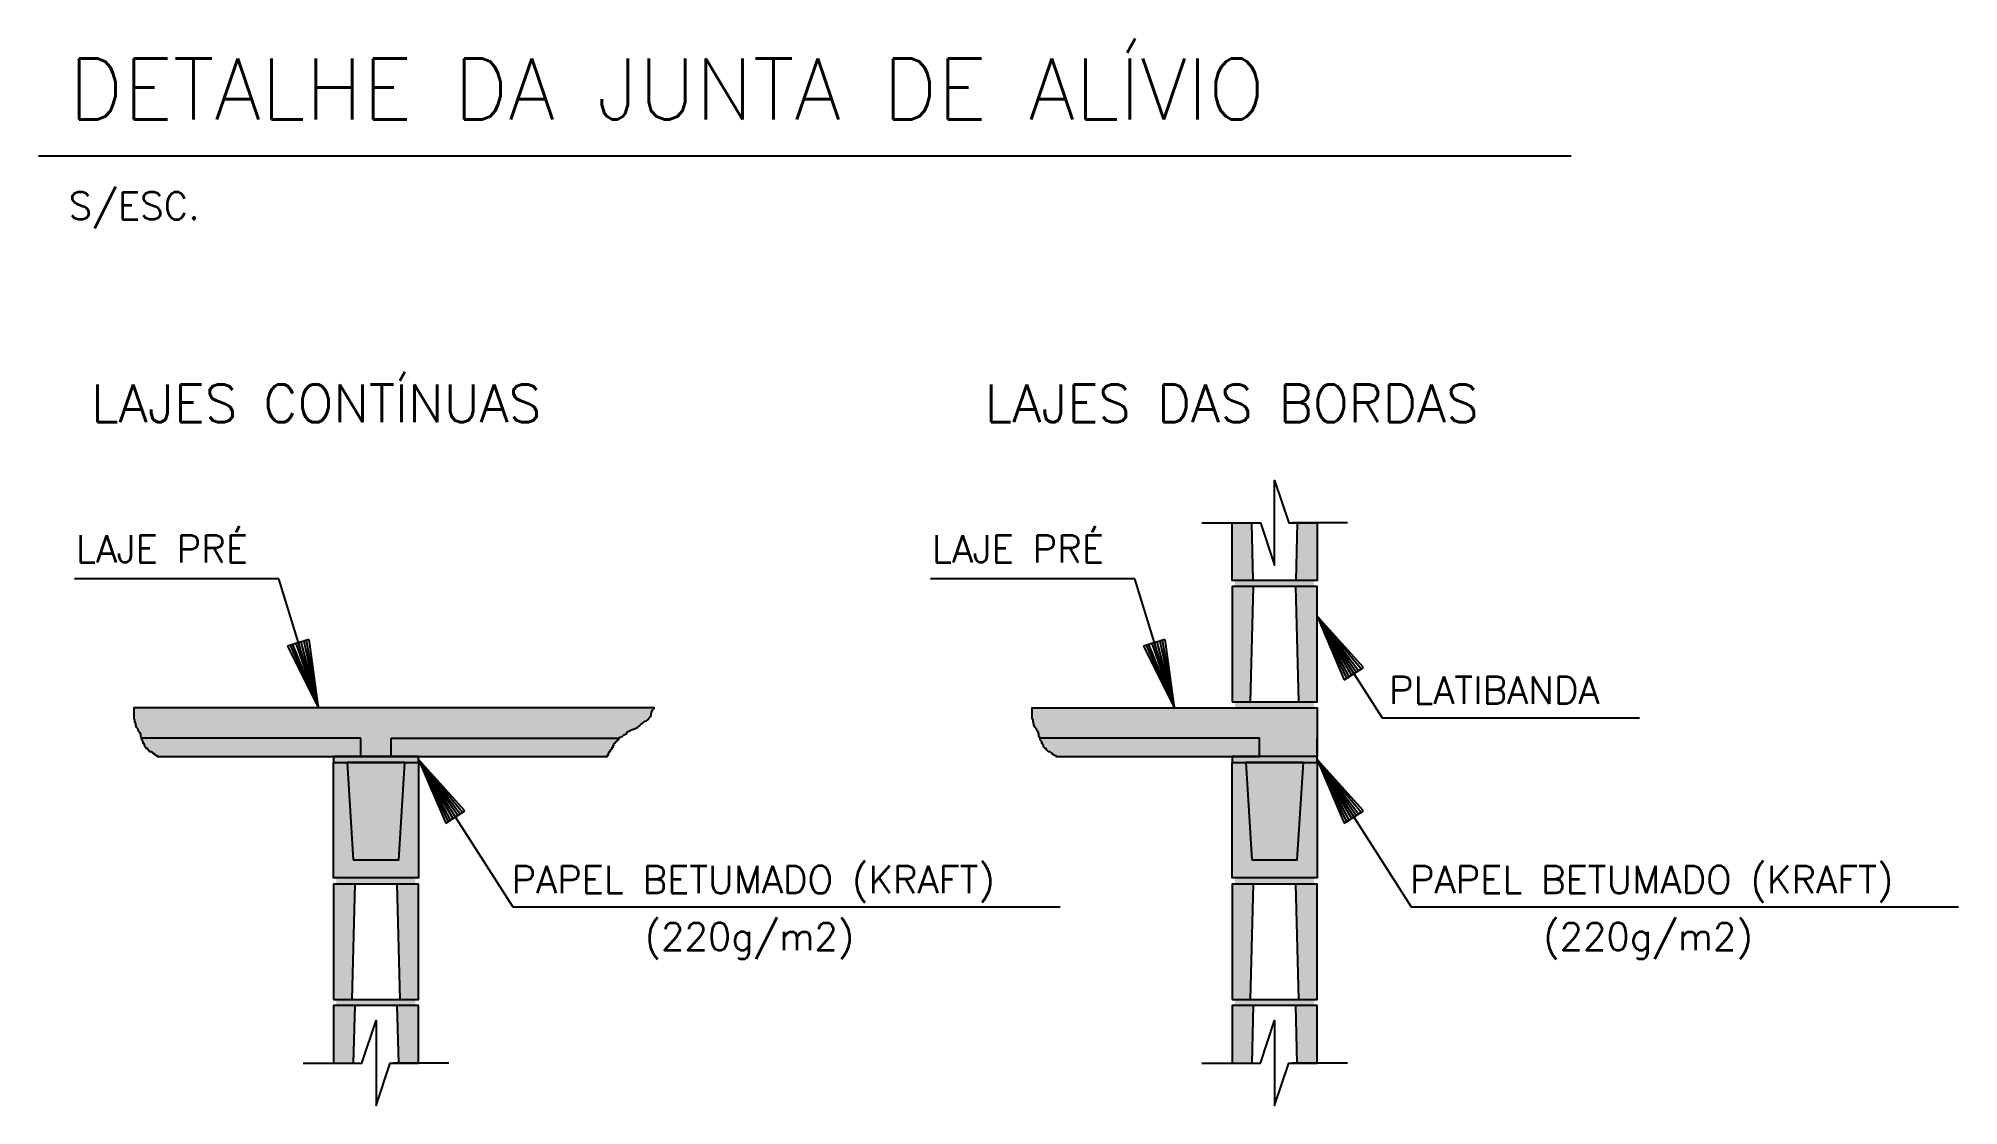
# Model space of a CAD drawing. Extents: x -14651 to 3404, y -4567 to 9231.
# Drawn here: x -8704 to -8071, y -1609 to -1257 of the extents above; entities that cross this region are included whole.
import ezdxf

# ---------------------------------------------------------------- set-up
doc = ezdxf.new("R2010")
doc.units = 0
doc.header["$LTSCALE"] = 25
for name, color, linetype in [('H1', 251, 'Continuous'), ('H2', 252, 'Continuous'), ('H3', 253, 'Continuous'), ('H7', 1, 'Continuous'), ('Linha_fina', 1, 'Continuous'), ('PENA_02', 2, 'Continuous'), ('Pena_1', 1, 'Continuous'), ('Pena_2', 2, 'Continuous'), ('PENA_3', 3, 'Continuous'), ('Pena_4', 4, 'Continuous'), ('TEXTO', 3, 'Continuous')]:
    doc.layers.add(name, color=color, linetype=linetype)
doc.styles.add('Texto1', font='romans.shx', dxfattribs={"height": 9})
doc.styles.add('Texto2', font='romans.shx', dxfattribs={"height": 12.5})
doc.styles.add('Texto3', font='romans.shx', dxfattribs={"height": 20})

msp = doc.modelspace()

# ---------------------------------------------------------------- texts
at = {"layer": 'TEXTO', "color": 4, "style": 'Texto3'}
msp.add_text('DETALHE DA JUNTA DE ALÍVIO', height=20, dxfattribs=at).set_placement((-8693.62, -1284.05))
at = {"layer": 'TEXTO', "color": 2, "style": 'Texto1'}
for s, p in [('S/ESC. ', (-8693.62, -1317.04)), ('LAJE PRÉ', (-8691.25, -1430.06)), ('LAJE PRÉ', (-8409.14, -1430.06)), ('PLATIBANDA', (-8258.57, -1476.56)), ('PAPEL BETUMADO (KRAFT)', (-8547.75, -1539.04)), ('PAPEL BETUMADO (KRAFT)', (-8251.63, -1539.04)), ('(220g/m2)', (-8503.82, -1557.76)), ('(220g/m2)', (-8207.69, -1557.76))]:
    msp.add_text(s, height=9, dxfattribs=at).set_placement(p)
at = {"layer": 'TEXTO', "color": 3, "style": 'Texto2'}
for s, p in [('LAJES CONTÍNUAS', (-8686.28, -1383.86)), ('LAJES DAS BORDAS', (-8391.8, -1383.86))]:
    msp.add_text(s, height=12.5, dxfattribs=at).set_placement(p)

# ---------------------------------------------------------------- blocks, each defined once
blk = doc.blocks.new('A$C7D3A4ECA')
at = {"layer": 'Pena_1'}
for p, q in [((0, 14), (18.44, 14)), ((48, 14), (29.81, 14))]:
    blk.add_line(p, q, dxfattribs=at)
blk.add_lwpolyline([(10, 14), (19.33, 14), (24, 28), (24, 0), (28.67, 14), (38, 14)], dxfattribs=at)

# ---------------------------------------------------------------- hatches: boundary and pattern name
at = {"layer": 'H1'}
for points in [[(-8283.28, -1435.98), (-8309.28, -1435.98), (-8309.28, -1437.98), (-8302.28, -1437.98), (-8283.28, -1437.98)], [(-8283.28, -1475.98), (-8309.28, -1475.98), (-8309.28, -1477.98), (-8302.28, -1477.98), (-8283.28, -1477.98)], [(-8579.4, -1533.98), (-8605.4, -1533.98), (-8605.4, -1535.98), (-8598.4, -1535.98), (-8579.4, -1535.98)], [(-8283.28, -1533.98), (-8309.28, -1533.98), (-8309.28, -1535.98), (-8302.28, -1535.98), (-8283.28, -1535.98)], [(-8579.4, -1573.98), (-8605.4, -1573.98), (-8605.4, -1575.98), (-8598.4, -1575.98), (-8579.4, -1575.98)], [(-8283.28, -1573.98), (-8309.28, -1573.98), (-8309.28, -1575.98), (-8302.28, -1575.98), (-8283.28, -1575.98)]]:
    msp.add_hatch(color=256, dxfattribs=at).paths.add_polyline_path(points)
at = {"layer": 'H2'}
for points in [[(-8669.74, -1487.98), (-8669.74, -1488.18), (-8669.46, -1488.45), (-8669.46, -1488.73), (-8669.19, -1489), (-8669.19, -1489.56), (-8668.91, -1489.56), (-8668.91, -1489.83), (-8668.63, -1490.11), (-8668.63, -1490.66), (-8668.08, -1491.21), (-8667.8, -1491.21), (-8667.53, -1491.76), (-8667.25, -1492.04), (-8666.98, -1492.32), (-8666.42, -1492.32), (-8666.15, -1492.59), (-8665.87, -1492.87), (-8665.6, -1492.87), (-8665.6, -1493.14), (-8665.04, -1493.42), (-8664.77, -1493.69), (-8664.49, -1493.69), (-8664.49, -1493.98), (-8597.36, -1493.98), (-8597.36, -1487.98)], [(-8513.41, -1489.28), (-8513.14, -1489), (-8513.14, -1489), (-8513.14, -1489), (-8512.86, -1488.73), (-8512.86, -1488.73), (-8512.59, -1488.45), (-8512.31, -1488.18), (-8512.21, -1487.98), (-8587.36, -1487.98), (-8587.36, -1493.98), (-8578.36, -1493.98), (-8516.18, -1493.98), (-8516.18, -1493.69), (-8515.9, -1493.69), (-8515.9, -1493.14), (-8515.62, -1493.14), (-8515.62, -1492.59), (-8515.35, -1492.32), (-8515.07, -1492.32), (-8515.07, -1491.76), (-8514.8, -1491.49), (-8514.52, -1491.49), (-8514.52, -1490.94), (-8514.24, -1490.94), (-8514.24, -1490.38), (-8513.97, -1490.38), (-8513.97, -1489.83), (-8513.69, -1489.56), (-8513.41, -1489.28)], [(-8301.23, -1493.98), (-8301.23, -1487.98), (-8373.61, -1487.98), (-8373.61, -1488.18), (-8372.78, -1489), (-8372.78, -1489.83), (-8371.95, -1490.66), (-8371.4, -1491.76), (-8370.85, -1492.32), (-8369.47, -1492.32), (-8369.47, -1493.14), (-8367.8, -1493.98)], [(-8582.86, -1495.98), (-8601.86, -1495.98), (-8599.86, -1527.98), (-8584.86, -1527.98)], [(-8286.73, -1495.98), (-8305.73, -1495.98), (-8303.73, -1527.98), (-8288.73, -1527.98)]]:
    msp.add_hatch(color=256, dxfattribs=at).paths.add_polyline_path(points)
at = {"layer": 'H3'}
for points in [[(-8310.23, -1435.98), (-8303.23, -1435.98), (-8303.73, -1416.98), (-8310.23, -1416.98)], [(-8289.23, -1435.98), (-8282.23, -1435.98), (-8282.23, -1416.98), (-8288.73, -1416.98)], [(-8303.23, -1437.98), (-8310.23, -1437.98), (-8310.23, -1475.98), (-8304.23, -1475.98)], [(-8282.23, -1437.98), (-8289.23, -1437.98), (-8288.23, -1475.98), (-8282.23, -1475.98)], [(-8503.64, -1482.36), (-8503.2, -1482.16), (-8502.92, -1481.88), (-8502.51, -1481.47), (-8501.82, -1480.78), (-8501.54, -1479.49), (-8501.54, -1479.21), (-8501.26, -1478.66), (-8500.71, -1478.11), (-8500.71, -1477.98), (-8576.36, -1477.98), (-8672.22, -1477.98), (-8672.22, -1481.55), (-8671.95, -1481.83), (-8671.95, -1482.38), (-8671.67, -1483.21), (-8671.67, -1483.49), (-8671.39, -1484.31), (-8671.12, -1484.59), (-8670.84, -1484.87), (-8670.84, -1485.14), (-8670.29, -1485.97), (-8670.01, -1486.52), (-8670.01, -1487.35), (-8669.74, -1487.62), (-8669.74, -1487.98), (-8597.36, -1487.98), (-8597.36, -1493.98), (-8587.36, -1493.98), (-8587.36, -1487.98), (-8512.21, -1487.98), (-8512.03, -1487.62), (-8511.21, -1487.35), (-8510.65, -1486.8), (-8509.82, -1486.52), (-8509.55, -1485.97), (-8509.27, -1485.69), (-8508.44, -1485.42), (-8508.17, -1485.14), (-8507.79, -1485.08), (-8507.22, -1484.88), (-8506.74, -1484.66), (-8506.24, -1484.49), (-8505.41, -1483.74), (-8505.13, -1483.47), (-8504.58, -1482.94), (-8504.08, -1482.62)], [(-8282.23, -1477.98), (-8376.1, -1477.98), (-8376.1, -1481.55), (-8375.82, -1481.83), (-8375.82, -1482.38), (-8375.54, -1483.21), (-8375.54, -1483.49), (-8375.27, -1484.31), (-8374.71, -1484.87), (-8374.71, -1485.14), (-8374.16, -1485.97), (-8373.89, -1486.52), (-8373.89, -1487.35), (-8373.61, -1487.62), (-8373.61, -1487.98), (-8301.23, -1487.98), (-8301.23, -1493.98), (-8282.23, -1493.98)], [(-8601.86, -1495.98), (-8606.36, -1495.98), (-8606.36, -1533.98), (-8578.36, -1533.98), (-8578.36, -1495.98), (-8582.86, -1495.98), (-8584.86, -1527.98), (-8599.86, -1527.98)], [(-8305.73, -1495.98), (-8310.23, -1495.98), (-8310.23, -1533.98), (-8282.23, -1533.98), (-8282.23, -1495.98), (-8286.73, -1495.98), (-8288.73, -1527.98), (-8303.73, -1527.98)], [(-8599.36, -1535.98), (-8606.36, -1535.98), (-8606.36, -1573.98), (-8600.36, -1573.98)], [(-8578.36, -1535.98), (-8585.36, -1535.98), (-8584.36, -1573.98), (-8578.36, -1573.98)], [(-8303.23, -1535.98), (-8310.23, -1535.98), (-8310.23, -1573.98), (-8304.23, -1573.98)], [(-8282.23, -1535.98), (-8289.23, -1535.98), (-8288.23, -1573.98), (-8282.23, -1573.98)], [(-8606.36, -1594.98), (-8599.86, -1594.98), (-8599.36, -1575.98), (-8606.36, -1575.98)], [(-8584.86, -1594.98), (-8578.36, -1594.98), (-8578.36, -1575.98), (-8585.36, -1575.98)], [(-8310.23, -1594.98), (-8303.73, -1594.98), (-8303.23, -1575.98), (-8310.23, -1575.98)], [(-8288.73, -1594.98), (-8282.23, -1594.98), (-8282.23, -1575.98), (-8289.23, -1575.98)]]:
    msp.add_hatch(color=256, dxfattribs=at).paths.add_polyline_path(points)
at = {"layer": 'H7'}
for points in [[(-8578.36, -1495.98), (-8578.36, -1493.98), (-8606.36, -1493.98), (-8606.36, -1495.98)], [(-8282.23, -1495.98), (-8282.23, -1493.98), (-8310.23, -1493.98), (-8310.23, -1495.98)]]:
    msp.add_hatch(color=256, dxfattribs=at).paths.add_polyline_path(points)

# ---------------------------------------------------------------- linework, layer by layer
at = {"layer": 'Linha_fina'}
for p, q in [((-8624.43, -1435.44), (-8691.74, -1435.44)), ((-8611.27, -1477.98), (-8624.43, -1435.44)), ((-8342.32, -1435.44), (-8409.63, -1435.44)), ((-8329.16, -1477.98), (-8342.32, -1435.44)), ((-8282.23, -1447.71), (-8273.25, -1468.68)), ((-8266.94, -1464.64), (-8282.23, -1447.71)), ((-8282.23, -1447.71), (-8272.46, -1468.18)), ((-8271.67, -1467.67), (-8282.23, -1447.71)), ((-8282.23, -1447.71), (-8270.88, -1467.17)), ((-8269.3, -1466.16), (-8282.23, -1447.71)), ((-8282.23, -1447.71), (-8268.52, -1465.65)), ((-8267.73, -1465.14), (-8282.23, -1447.71)), ((-8282.23, -1447.71), (-8260.75, -1481.27)), ((-8614.34, -1455.38), (-8621.51, -1457.59)), ((-8611.27, -1477.98), (-8614.34, -1455.38)), ((-8332.23, -1455.38), (-8339.4, -1457.59)), ((-8329.16, -1477.98), (-8332.23, -1455.38)), ((-8621.51, -1457.59), (-8611.27, -1477.98)), ((-8619.72, -1457.04), (-8620.61, -1457.32)), ((-8620.61, -1457.32), (-8611.27, -1477.98)), ((-8611.27, -1477.98), (-8619.72, -1457.04)), ((-8617.03, -1456.21), (-8618.82, -1456.76)), ((-8618.82, -1456.76), (-8611.27, -1477.98)), ((-8611.27, -1477.98), (-8617.03, -1456.21)), ((-8615.24, -1455.65), (-8616.13, -1455.93)), ((-8616.13, -1455.93), (-8611.27, -1477.98)), ((-8611.27, -1477.98), (-8615.24, -1455.65)), ((-8339.4, -1457.59), (-8329.16, -1477.98)), ((-8337.61, -1457.04), (-8338.5, -1457.32)), ((-8338.5, -1457.32), (-8329.16, -1477.98)), ((-8329.16, -1477.98), (-8337.61, -1457.04)), ((-8334.92, -1456.21), (-8336.71, -1456.76)), ((-8336.71, -1456.76), (-8329.16, -1477.98)), ((-8329.16, -1477.98), (-8334.92, -1456.21)), ((-8333.13, -1455.65), (-8334.03, -1455.93)), ((-8334.03, -1455.93), (-8329.16, -1477.98)), ((-8329.16, -1477.98), (-8333.13, -1455.65)), ((-8273.25, -1468.68), (-8266.94, -1464.64)), ((-8272.46, -1468.18), (-8271.67, -1467.67)), ((-8270.88, -1467.17), (-8269.3, -1466.16)), ((-8260.75, -1481.27), (-8175.97, -1481.27)), ((-8578.36, -1494.98), (-8569.38, -1515.95)), ((-8563.06, -1511.9), (-8578.36, -1494.98)), ((-8578.36, -1494.98), (-8568.59, -1515.44)), ((-8567.8, -1514.94), (-8578.36, -1494.98)), ((-8578.36, -1494.98), (-8567.01, -1514.43)), ((-8565.43, -1513.42), (-8578.36, -1494.98)), ((-8578.36, -1494.98), (-8564.64, -1512.91)), ((-8563.85, -1512.41), (-8578.36, -1494.98)), ((-8578.36, -1494.98), (-8547.28, -1543.54)), ((-8282.23, -1494.98), (-8273.25, -1515.95)), ((-8266.94, -1511.9), (-8282.23, -1494.98)), ((-8282.23, -1494.98), (-8272.46, -1515.44)), ((-8271.67, -1514.94), (-8282.23, -1494.98)), ((-8282.23, -1494.98), (-8270.88, -1514.43)), ((-8269.3, -1513.42), (-8282.23, -1494.98)), ((-8282.23, -1494.98), (-8268.52, -1512.91)), ((-8267.73, -1512.41), (-8282.23, -1494.98)), ((-8282.23, -1494.98), (-8251.15, -1543.54)), ((-8569.38, -1515.95), (-8563.06, -1511.9)), ((-8564.64, -1512.91), (-8563.85, -1512.41)), ((-8273.25, -1515.95), (-8266.94, -1511.9)), ((-8568.59, -1515.44), (-8567.8, -1514.94)), ((-8567.01, -1514.43), (-8565.43, -1513.42)), ((-8272.46, -1515.44), (-8271.67, -1514.94)), ((-8270.88, -1514.43), (-8269.3, -1513.42)), ((-8547.28, -1543.54), (-8366.91, -1543.54)), ((-8251.15, -1543.54), (-8070.79, -1543.54))]:
    msp.add_line(p, q, dxfattribs=at)
at = {"layer": 'PENA_02', "linetype": 'Continuous'}
for p, q in [((-8597.36, -1487.98), (-8669.74, -1487.98)), ((-8597.36, -1493.98), (-8597.36, -1487.98)), ((-8587.36, -1487.98), (-8512.21, -1487.98)), ((-8587.36, -1493.98), (-8587.36, -1487.98)), ((-8301.23, -1487.98), (-8373.61, -1487.98)), ((-8301.23, -1493.98), (-8301.23, -1487.98)), ((-8282.23, -1493.98), (-8282.23, -1487.98))]:
    msp.add_line(p, q, dxfattribs=at)
msp.add_lwpolyline([(-8671.67, -1483.21), (-8671.67, -1483.49), (-8671.39, -1484.31), (-8671.12, -1484.59), (-8670.84, -1484.87), (-8670.84, -1485.14), (-8670.29, -1485.97), (-8670.01, -1486.52), (-8670.01, -1487.35), (-8669.74, -1487.62), (-8669.74, -1488.18), (-8669.46, -1488.45), (-8669.46, -1488.73), (-8669.19, -1489), (-8669.19, -1489.56), (-8668.91, -1489.56), (-8668.91, -1489.83), (-8668.63, -1490.11), (-8668.63, -1490.66), (-8668.36, -1490.94), (-8668.08, -1491.21), (-8667.8, -1491.21), (-8667.53, -1491.76), (-8667.25, -1492.04), (-8666.98, -1492.32), (-8666.42, -1492.32), (-8666.15, -1492.59), (-8665.87, -1492.87), (-8665.6, -1492.87), (-8665.6, -1493.14), (-8665.04, -1493.42), (-8664.77, -1493.69), (-8664.49, -1493.69), (-8664.49, -1493.98), (-8516.18, -1493.98), (-8516.18, -1493.69), (-8515.9, -1493.69), (-8515.9, -1493.14), (-8515.62, -1493.14), (-8515.62, -1492.59), (-8515.35, -1492.32), (-8515.07, -1492.32), (-8515.07, -1491.76), (-8514.8, -1491.49), (-8514.52, -1491.49), (-8514.52, -1490.94), (-8514.24, -1490.94), (-8514.24, -1490.38), (-8513.97, -1490.38), (-8513.97, -1489.83), (-8513.69, -1489.56), (-8513.41, -1489.28), (-8513.14, -1489), (-8512.86, -1488.73), (-8512.59, -1488.45), (-8512.31, -1488.18), (-8512.03, -1487.62), (-8511.21, -1487.35), (-8510.93, -1487.07), (-8510.65, -1486.8), (-8509.82, -1486.52), (-8509.55, -1485.97), (-8509.27, -1485.69), (-8508.44, -1485.42), (-8508.17, -1485.14), (-8507.79, -1485.08), (-8507.22, -1484.88), (-8506.74, -1484.66), (-8506.74, -1484.66), (-8506.24, -1484.49), (-8506.24, -1484.49), (-8505.41, -1483.74), (-8505.13, -1483.47), (-8504.58, -1482.94), (-8504.08, -1482.62), (-8503.64, -1482.36), (-8503.2, -1482.16), (-8502.92, -1481.88), (-8502.09, -1481.05), (-8501.82, -1480.78), (-8501.54, -1479.49), (-8501.54, -1479.21), (-8501.26, -1478.66), (-8500.71, -1478.11), (-8500.71, -1477.98), (-8672.22, -1477.98), (-8672.22, -1481.55), (-8671.95, -1481.83), (-8671.95, -1482.38), (-8671.67, -1483.21)], dxfattribs=at)
at = {"layer": 'Pena_2'}
for p, q in [((-8303.23, -1435.98), (-8303.73, -1416.98)), ((-8288.73, -1416.98), (-8289.23, -1435.98)), ((-8599.36, -1575.98), (-8599.86, -1594.98)), ((-8585.36, -1575.98), (-8599.36, -1575.98)), ((-8584.86, -1594.98), (-8585.36, -1575.98)), ((-8303.23, -1575.98), (-8303.73, -1594.98)), ((-8289.23, -1575.98), (-8303.23, -1575.98)), ((-8288.73, -1594.98), (-8289.23, -1575.98))]:
    msp.add_line(p, q, dxfattribs=at)
for points in [[(-8282.23, -1416.98), (-8282.23, -1435.98), (-8310.23, -1435.98), (-8310.23, -1416.98)], [(-8310.23, -1475.98), (-8282.23, -1475.98), (-8282.23, -1437.98), (-8310.23, -1437.98), (-8310.23, -1475.98)], [(-8304.23, -1475.98), (-8288.23, -1475.98), (-8289.23, -1437.98), (-8303.23, -1437.98), (-8304.23, -1475.98)], [(-8301.23, -1493.98), (-8301.23, -1487.98), (-8373.61, -1487.98), (-8373.61, -1487.62), (-8373.89, -1487.35), (-8373.89, -1486.52), (-8374.16, -1485.97), (-8374.71, -1485.14), (-8374.71, -1484.87), (-8375.27, -1484.31), (-8375.54, -1483.49), (-8375.54, -1483.21), (-8375.82, -1482.38), (-8375.82, -1481.83), (-8376.1, -1481.55), (-8376.1, -1477.98), (-8282.23, -1477.98), (-8282.23, -1493.98), (-8301.23, -1493.98)], [(-8368.36, -1493.98), (-8301.23, -1493.98), (-8301.23, -1487.98), (-8373.61, -1487.98), (-8373.61, -1488.18), (-8373.33, -1488.45), (-8373.33, -1488.73), (-8373.06, -1489), (-8373.06, -1489.56), (-8372.78, -1489.56), (-8372.78, -1489.83), (-8372.51, -1490.11), (-8372.51, -1490.66), (-8371.95, -1491.21), (-8371.68, -1491.21), (-8371.4, -1491.76), (-8370.85, -1492.32), (-8370.3, -1492.32), (-8369.74, -1492.87), (-8369.47, -1492.87), (-8369.47, -1493.14), (-8368.92, -1493.42), (-8368.64, -1493.69), (-8368.36, -1493.69), (-8368.36, -1493.98)], [(-8606.36, -1495.98), (-8578.36, -1495.98), (-8578.36, -1533.98), (-8606.36, -1533.98), (-8606.36, -1495.98)], [(-8599.86, -1527.98), (-8584.86, -1527.98), (-8582.86, -1495.98), (-8601.86, -1495.98), (-8599.86, -1527.98)], [(-8599.86, -1527.98), (-8584.86, -1527.98), (-8582.86, -1495.98), (-8601.86, -1495.98), (-8599.86, -1527.98)], [(-8310.23, -1495.98), (-8282.23, -1495.98), (-8282.23, -1533.98), (-8310.23, -1533.98), (-8310.23, -1495.98)], [(-8303.73, -1527.98), (-8288.73, -1527.98), (-8286.73, -1495.98), (-8305.73, -1495.98), (-8303.73, -1527.98)], [(-8303.73, -1527.98), (-8288.73, -1527.98), (-8286.73, -1495.98), (-8305.73, -1495.98), (-8303.73, -1527.98)], [(-8606.36, -1573.98), (-8578.36, -1573.98), (-8578.36, -1535.98), (-8606.36, -1535.98), (-8606.36, -1573.98)], [(-8600.36, -1573.98), (-8584.36, -1573.98), (-8585.36, -1535.98), (-8599.36, -1535.98), (-8600.36, -1573.98)], [(-8310.23, -1573.98), (-8282.23, -1573.98), (-8282.23, -1535.98), (-8310.23, -1535.98), (-8310.23, -1573.98)], [(-8304.23, -1573.98), (-8288.23, -1573.98), (-8289.23, -1535.98), (-8303.23, -1535.98), (-8304.23, -1573.98)], [(-8578.36, -1594.98), (-8578.36, -1575.98), (-8606.36, -1575.98), (-8606.36, -1594.98)], [(-8282.23, -1594.98), (-8282.23, -1575.98), (-8310.23, -1575.98), (-8310.23, -1594.98)]]:
    msp.add_lwpolyline(points, dxfattribs=at)
at = {"layer": 'PENA_3'}
for points in [[(-8606.36, -1495.98), (-8578.36, -1495.98), (-8578.36, -1493.98), (-8606.36, -1493.98), (-8606.36, -1495.98)], [(-8310.23, -1495.98), (-8282.23, -1495.98), (-8282.23, -1493.98), (-8310.23, -1493.98), (-8310.23, -1495.98)]]:
    msp.add_lwpolyline(points, dxfattribs=at)
at = {"layer": 'Pena_4'}
msp.add_line((-8703.62, -1296.05), (-8198.47, -1296.05), dxfattribs=at)

# ---------------------------------------------------------------- block references
at = {"layer": 'Pena_1', "xscale": -1, "rotation": 180}
msp.add_blockref('A$C7D3A4ECA', (-8320.23, -1402.98), dxfattribs=at)
at = {"layer": 'Pena_1'}
for p in [(-8616.36, -1608.98), (-8320.23, -1608.98)]:
    msp.add_blockref('A$C7D3A4ECA', p, dxfattribs=at)

msp.set_redraw_order([(e.dxf.handle, doc.entitydb.next_handle()) for e in msp.query("TEXT MTEXT ATTDEF DIMENSION ARC_DIMENSION")])  # texts and dimensions are drawn at this point

doc.saveas('drawing.dxf')
